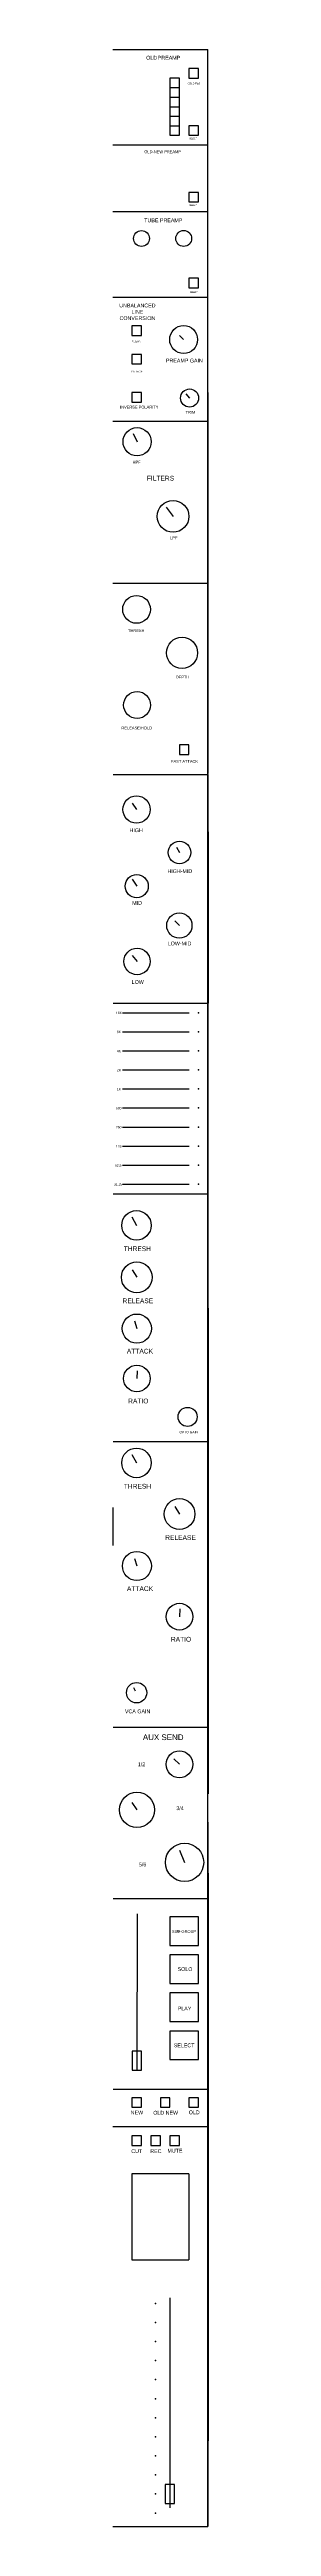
# Model space of a CAD drawing. Header units: inches. Extents: x 0 to 1600, y -1400 to 2600.
# Drawn here: x 1000 to 1100, y -1400 to 1200 of the extents above; entities that cross this region are included whole.
import ezdxf

# ---------------------------------------------------------------- set-up
doc = ezdxf.new("R2010")
doc.units = ezdxf.units.IN
doc.header["$MEASUREMENT"] = 0
doc.layers.get('0').update_dxf_attribs({"lineweight": 25, "true_color": 0xffffff})
doc.styles.add('textstyle101', font='')
doc.styles.add('textstyle118', font='')
doc.styles.add('textstyle133', font='')
doc.styles.add('textstyle151', font='')
doc.styles.add('textstyle167', font='')
doc.styles.add('textstyle18', font='')
doc.styles.add('textstyle183', font='')
doc.styles.add('textstyle215', font='')
doc.styles.add('textstyle230', font='')
doc.styles.add('textstyle247', font='')
doc.styles.add('textstyle262', font='')
doc.styles.add('textstyle279', font='')
doc.styles.add('textstyle294', font='')
doc.styles.add('textstyle311', font='')
doc.styles.add('textstyle326', font='')
doc.styles.add('textstyle342', font='')
doc.styles.add('textstyle358', font='')
doc.styles.add('textstyle374', font='')
doc.styles.add('textstyle389', font='')
doc.styles.add('textstyle39', font='')
doc.styles.add('textstyle405', font='')
doc.styles.add('textstyle422', font='')
doc.styles.add('textstyle437', font='')
doc.styles.add('textstyle454', font='')
doc.styles.add('textstyle470', font='')
doc.styles.add('textstyle486', font='')
doc.styles.add('textstyle50', font='')
doc.styles.add('textstyle502', font='')
doc.styles.add('textstyle518', font='')
doc.styles.add('textstyle534', font='')
doc.styles.add('textstyle550', font='')
doc.styles.add('textstyle566', font='')
doc.styles.add('textstyle582', font='')
doc.styles.add('textstyle598', font='')
doc.styles.add('textstyle614', font='')
doc.styles.add('textstyle629', font='')
doc.styles.add('textstyle646', font='')
doc.styles.add('textstyle662', font='')
doc.styles.add('textstyle678', font='')
doc.styles.add('textstyle694', font='')
doc.styles.add('textstyle7', font='')
doc.styles.add('textstyle71', font='')
doc.styles.add('textstyle711', font='')
doc.styles.add('textstyle726', font='')
doc.styles.add('textstyle742', font='')
doc.styles.add('textstyle757', font='')
doc.styles.add('textstyle774', font='')
doc.styles.add('textstyle791', font='')
doc.styles.add('textstyle807', font='')
doc.styles.add('textstyle823', font='')
doc.styles.add('textstyle838', font='')
doc.styles.add('textstyle854', font='')
doc.styles.add('textstyle86', font='')
doc.styles.add('textstyle870', font='')
doc.styles.add('textstyle886', font='')
doc.styles.add('textstyle901', font='')
doc.styles.add('textstyle922', font='')
doc.styles.add('textstyle938', font='')
doc.styles.add('textstyle955', font='')
doc.styles.get('textstyle101').set_extended_font_data('Liberation Sans')
doc.styles.get('textstyle118').set_extended_font_data('Liberation Sans')
doc.styles.get('textstyle133').set_extended_font_data('Liberation Sans')
doc.styles.get('textstyle151').set_extended_font_data('Liberation Sans')
doc.styles.get('textstyle167').set_extended_font_data('Liberation Sans')
doc.styles.get('textstyle18').set_extended_font_data('Liberation Sans')
doc.styles.get('textstyle183').set_extended_font_data('Liberation Sans')
doc.styles.get('textstyle215').set_extended_font_data('Liberation Sans')
doc.styles.get('textstyle230').set_extended_font_data('Liberation Sans')
doc.styles.get('textstyle247').set_extended_font_data('Liberation Sans')
doc.styles.get('textstyle262').set_extended_font_data('Liberation Sans')
doc.styles.get('textstyle279').set_extended_font_data('Liberation Sans')
doc.styles.get('textstyle294').set_extended_font_data('Liberation Sans')
doc.styles.get('textstyle311').set_extended_font_data('Liberation Sans')
doc.styles.get('textstyle326').set_extended_font_data('Liberation Sans')
doc.styles.get('textstyle342').set_extended_font_data('Liberation Sans')
doc.styles.get('textstyle358').set_extended_font_data('Liberation Sans')
doc.styles.get('textstyle374').set_extended_font_data('Liberation Sans')
doc.styles.get('textstyle389').set_extended_font_data('Liberation Sans')
doc.styles.get('textstyle39').set_extended_font_data('Liberation Sans')
doc.styles.get('textstyle405').set_extended_font_data('Liberation Sans')
doc.styles.get('textstyle422').set_extended_font_data('Liberation Sans')
doc.styles.get('textstyle437').set_extended_font_data('Liberation Sans')
doc.styles.get('textstyle454').set_extended_font_data('Liberation Sans')
doc.styles.get('textstyle470').set_extended_font_data('Liberation Sans')
doc.styles.get('textstyle486').set_extended_font_data('Liberation Sans')
doc.styles.get('textstyle50').set_extended_font_data('Liberation Sans')
doc.styles.get('textstyle502').set_extended_font_data('Liberation Sans')
doc.styles.get('textstyle518').set_extended_font_data('Liberation Sans')
doc.styles.get('textstyle534').set_extended_font_data('Liberation Sans')
doc.styles.get('textstyle550').set_extended_font_data('Liberation Sans')
doc.styles.get('textstyle566').set_extended_font_data('Liberation Sans')
doc.styles.get('textstyle582').set_extended_font_data('Liberation Sans')
doc.styles.get('textstyle598').set_extended_font_data('Liberation Sans')
doc.styles.get('textstyle614').set_extended_font_data('Liberation Sans')
doc.styles.get('textstyle629').set_extended_font_data('Liberation Sans')
doc.styles.get('textstyle646').set_extended_font_data('Liberation Sans')
doc.styles.get('textstyle662').set_extended_font_data('Liberation Sans')
doc.styles.get('textstyle678').set_extended_font_data('Liberation Sans')
doc.styles.get('textstyle694').set_extended_font_data('Liberation Sans')
doc.styles.get('textstyle7').set_extended_font_data('Liberation Sans')
doc.styles.get('textstyle71').set_extended_font_data('Liberation Sans')
doc.styles.get('textstyle711').set_extended_font_data('Liberation Sans')
doc.styles.get('textstyle726').set_extended_font_data('Liberation Sans')
doc.styles.get('textstyle742').set_extended_font_data('Liberation Sans')
doc.styles.get('textstyle757').set_extended_font_data('Liberation Sans')
doc.styles.get('textstyle774').set_extended_font_data('Liberation Sans')
doc.styles.get('textstyle791').set_extended_font_data('Liberation Sans')
doc.styles.get('textstyle807').set_extended_font_data('Liberation Sans')
doc.styles.get('textstyle823').set_extended_font_data('Liberation Sans')
doc.styles.get('textstyle838').set_extended_font_data('Liberation Sans')
doc.styles.get('textstyle854').set_extended_font_data('Liberation Sans')
doc.styles.get('textstyle86').set_extended_font_data('Liberation Sans')
doc.styles.get('textstyle870').set_extended_font_data('Liberation Sans')
doc.styles.get('textstyle886').set_extended_font_data('Liberation Sans')
doc.styles.get('textstyle901').set_extended_font_data('Liberation Sans')
doc.styles.get('textstyle922').set_extended_font_data('Liberation Sans')
doc.styles.get('textstyle938').set_extended_font_data('Liberation Sans')
doc.styles.get('textstyle955').set_extended_font_data('Liberation Sans')

msp = doc.modelspace()

# ---------------------------------------------------------------- linework, layer by layer
for p, q in [((1000.2, 1200), (1050.2, 1200)), ((1050.2, 1200), (1100.2, 1200)), ((1100.2, 1100), (1100.2, 1200)), ((1100.2, -1400), (1100.2, 1200)), ((1060.2, 1170), (1060.2, 1110)), ((1070.2, 1170), (1060.2, 1170)), ((1070.2, 1110), (1070.2, 1170)), ((1080.2, 1180), (1080.2, 1170)), ((1090.2, 1180), (1080.2, 1180)), ((1080.2, 1170), (1090.2, 1170)), ((1090.2, 1170), (1090.2, 1180)), ((1060.2, 1160), (1070.2, 1160)), ((1060.2, 1150), (1070.2, 1150)), ((1060.2, 1140), (1070.2, 1140)), ((1060.2, 1130), (1070.2, 1130)), ((1060.2, 1120), (1070.2, 1120)), ((1080.2, 1120), (1080.2, 1110)), ((1090.2, 1120), (1080.2, 1120)), ((1090.2, 1110), (1090.2, 1120)), ((1000.2, 1100), (1050.2, 1100)), ((1050.2, 1100), (1100.2, 1100)), ((1060.2, 1110), (1070.2, 1110)), ((1080.2, 1110), (1090.2, 1110)), ((1100.2, 1030), (1100.2, 1100)), ((1080.2, 1050), (1080.2, 1040)), ((1090.2, 1050), (1080.2, 1050)), ((1080.2, 1040), (1090.2, 1040)), ((1090.2, 1040), (1090.2, 1050)), ((1000.2, 1030), (1050.2, 1030)), ((1050.2, 1030), (1100.2, 1030)), ((1100.2, 1000), (1100.2, 1030)), ((1100.2, 940), (1100.2, 1000)), ((1000.2, 940), (1050.2, 940)), ((1050.2, 940), (1100.2, 940)), ((1080.2, 960), (1080.2, 950)), ((1090.2, 960), (1080.2, 960)), ((1080.2, 950), (1090.2, 950)), ((1090.2, 950), (1090.2, 960)), ((1100.2, 840), (1100.2, 940)), ((1020.2, 910), (1020.2, 900)), ((1030.2, 910), (1020.2, 910)), ((1030.2, 900), (1030.2, 910)), ((1020.2, 900), (1030.2, 900)), ((1070.2, 900), (1074.6, 895.6)), ((1020.2, 880), (1020.2, 870)), ((1030.2, 880), (1020.2, 880)), ((1020.2, 870), (1030.2, 870)), ((1030.2, 870), (1030.2, 880)), ((1020.2, 840), (1020.2, 830)), ((1030.2, 840), (1020.2, 840)), ((1030.2, 830), (1030.2, 840)), ((1076.8, 838.7), (1080.9, 834.2)), ((1100.2, 840), (1100.2, 440)), ((1000.2, 810), (1100.2, 810)), ((1020.2, 830), (1030.2, 830)), ((1021.4, 797.1), (1025.6, 788.3)), ((1056.2, 719.7), (1063.5, 710)), ((1000.2, 640), (1050.2, 640)), ((1050.2, 640), (1100.2, 640)), ((1070.2, 470), (1070.2, 460)), ((1080.2, 470), (1070.2, 470)), ((1080.2, 460), (1080.2, 470)), ((1070.2, 460), (1080.2, 460)), ((1000.3, 439), (1050.3, 439)), ((1050.3, 439), (1100.2, 439)), ((1100.3, 379), (1100.3, 439)), ((1020.3, 409), (1025, 402.3)), ((1100.3, 379), (1100.3, 199)), ((1067.1, 362.6), (1070.3, 357.1)), ((1020.3, 329), (1025.2, 321.8)), ((1065.2, 285.4), (1070.1, 280.5)), ((1020.3, 249), (1025.5, 242.8)), ((1000.3, 199), (1050.3, 199)), ((1010.3, 189), (1040.3, 189)), ((1040.3, 189), (1080.3, 189)), ((1050.3, 199), (1100.2, 199)), ((1100.3, -1), (1100.3, 199)), ((1010.3, 169), (1040.3, 169)), ((1040.3, 169), (1080.3, 169)), ((1010.3, 149), (1040.3, 149)), ((1040.3, 149), (1080.3, 149)), ((1010.3, 129), (1040.3, 129)), ((1010.3, 109), (1040.3, 109)), ((1040.3, 129), (1080.3, 129)), ((1040.3, 109), (1080.3, 109)), ((1010.3, 89), (1040.3, 89)), ((1040.3, 89), (1080.3, 89)), ((1010.3, 69), (1040.3, 69)), ((1040.3, 69), (1080.3, 69)), ((1010.3, 49), (1040.3, 49)), ((1010.3, 29), (1040.3, 29)), ((1040.3, 49), (1080.3, 49)), ((1040.3, 29), (1080.3, 29)), ((1010.3, 9), (1040.3, 9)), ((1040.3, 9), (1080.3, 9)), ((1000.3, -1), (1050.3, -1)), ((1000.3, -1), (1050.3, -1)), ((1019.9, -25.3), (1024.9, -34.3)), ((1050.3, -1), (1050.3, -1)), ((1050.3, -1), (1100.2, -1)), ((1100.3, -81), (1100.3, -1)), ((1020.3, -81), (1025.3, -88.8)), ((1100.3, -111), (1100.3, -81)), ((1100.3, -121), (1100.3, -101)), ((1100.3, -121), (1100.3, -451)), ((1022.7, -134.5), (1025.3, -142.6)), ((1025.8, -186.8), (1025.3, -195)), ((1000.3, -261), (1050.3, -261)), ((1020, -274.6), (1024.9, -283.6)), ((1050.3, -261), (1100.2, -261)), ((1000.3, -360.3), (1000.3, -330.3)), ((1065.2, -329.5), (1070.3, -337.3)), ((1000.3, -370.3), (1000.3, -350.3)), ((1022.7, -383.8), (1025.4, -391.8)), ((1070.7, -436.8), (1070.3, -445)), ((1100.3, -451), (1100.3, -561)), ((1021.8, -519.3), (1023.7, -523)), ((1000.3, -561), (1050.3, -561)), ((1050.3, -561), (1100.2, -561)), ((1100.3, -561), (1100.3, -631)), ((1064.4, -594.3), (1070.2, -600)), ((1020.2, -640), (1025.4, -647.8)), ((1099.8, -633.7), (1100.3, -741)), ((1070.2, -690), (1075.6, -702.9)), ((1000.3, -741), (1050.3, -741)), ((1050.3, -741), (1100.2, -741)), ((1100.3, -741), (1100.3, -941)), ((1025.6, -757), (1025.3, -921.1)), ((1090.2, -760), (1060.2, -760)), ((1060.2, -760), (1060.2, -790)), ((1090.2, -790), (1090.2, -760)), ((1060.2, -790), (1090.2, -790)), ((1090.2, -800), (1060.2, -800)), ((1060.2, -800), (1060.2, -830)), ((1090.2, -830), (1090.2, -800)), ((1060.2, -830), (1090.2, -830)), ((1090.2, -840), (1060.2, -840)), ((1060.2, -840), (1060.2, -870)), ((1090.2, -870), (1090.2, -840)), ((1060.2, -870), (1090.2, -870)), ((1060.2, -880), (1060.2, -910)), ((1090.2, -880), (1060.2, -880)), ((1090.2, -910), (1090.2, -880)), ((1030.3, -901), (1020.3, -901)), ((1020.3, -901), (1020.3, -911)), ((1030.3, -921), (1030.3, -901)), ((1060.2, -910), (1090.2, -910)), ((1020.3, -911), (1020.3, -921)), ((1020.3, -921), (1030.3, -921)), ((1000.3, -941), (1050.3, -941)), ((1020.2, -950), (1020.2, -960)), ((1030.2, -950), (1020.2, -950)), ((1020.2, -960), (1030.2, -960)), ((1030.2, -960), (1030.2, -950)), ((1050.2, -950), (1050.2, -960)), ((1060.2, -950), (1050.2, -950)), ((1050.2, -960), (1060.2, -960)), ((1050.3, -941), (1050.3, -941)), ((1050.3, -941), (1100.2, -941)), ((1060.2, -960), (1060.2, -950)), ((1080.2, -950), (1080.2, -960)), ((1090.2, -950), (1080.2, -950)), ((1080.2, -960), (1090.2, -960)), ((1090.2, -960), (1090.2, -950)), ((1100.3, -941), (1100.3, -1221)), ((1000.2, -980), (1100.2, -980)), ((1020.2, -990), (1020.2, -1000)), ((1030.2, -990), (1020.2, -990)), ((1020.2, -1000), (1030.2, -1000)), ((1030.2, -1000), (1030.2, -990)), ((1040.2, -990), (1040.2, -1000)), ((1050.2, -990), (1040.2, -990)), ((1040.2, -1000), (1050.2, -1000)), ((1050.2, -1000), (1050.2, -990)), ((1060.2, -990), (1060.2, -1000)), ((1070.2, -990), (1060.2, -990)), ((1060.2, -1000), (1070.2, -1000)), ((1070.2, -1000), (1070.2, -990)), ((1080.2, -1030), (1020.2, -1030)), ((1020.2, -1030), (1020.2, -1120)), ((1080.2, -1030), (1080.2, -1120)), ((1020.2, -1120), (1080.2, -1120)), ((1060.2, -1160), (1060.2, -1380.5)), ((1100.3, -1221), (1100.2, -1400)), ((1055, -1355.9), (1055, -1375.9)), ((1065, -1355.9), (1055, -1355.9)), ((1055, -1375.9), (1065, -1375.9)), ((1065, -1375.9), (1065, -1355.9)), ((1000.2, -1400), (1100.2, -1400))]:
    msp.add_line(p, q)
for centre, radius in [((1030.2, 1001.7), 8.34), ((1074.7, 1001.7), 8.35), ((1074.6, 895.6), 14.7), ((1080.9, 834.2), 9.49), ((1025.6, 788.3), 14.8), ((1063.5, 710), 16.7), ((1025, 612.3), 14.6), ((1072.9, 566.7), 16.4), ((1025.6, 511.9), 14.2), ((1025, 402.3), 14.3), ((1070.3, 357.1), 11.9), ((1025.2, 321.8), 12.2), ((1070.1, 280.5), 13.3), ((1025.5, 242.8), 13.9), ((1024.9, -34.3), 15.5), ((1025.3, -88.8), 16.2), ((1025.3, -142.6), 15.3), ((1025.3, -195), 14), ((1078.8, -235.3), 10), ((1024.9, -283.6), 15.5), ((1070.3, -337.3), 16.2), ((1025.4, -391.8), 15.3), ((1070.3, -445), 14), ((1025.1, -524.8), 10.7), ((1070.2, -600), 14.1), ((1025.4, -647.8), 18.5), ((1075.6, -702.9), 20.1)]:
    msp.add_circle(centre, radius)
for p in [(1090.3, 189), (1090.3, 169), (1090.3, 149), (1090.3, 129), (1090.3, 109), (1090.3, 89), (1090.3, 69), (1090.3, 49), (1090.3, 29), (1090.3, 9), (1045, -1165.9), (1045, -1185.9), (1045, -1205.9), (1045, -1225.9), (1045, -1245.9), (1045, -1265.9), (1045, -1285.9), (1045, -1305.9), (1045, -1325.9), (1045, -1345.9), (1045, -1365.9), (1045, -1385.9)]:
    msp.add_point(p)

# ---------------------------------------------------------------- texts
at = {"char_height": 1}
for s, insert, attachment_point, style in [('\\C7;\\H4;OLD\\H2; \\H4;PREAMP', (1053.1, 1191.4), 5, 'textstyle230'), ('\\C7;\\H2;-20dB Pad', (1085.1, 1164.5), 5, 'textstyle215'), ('\\C7;\\H3;OLD-NEW PREAMP', (1052.5, 1092.7), 5, 'textstyle71'), ('\\C7;\\H1.5;SELECT', (1084.6, 1106.6), 5, 'textstyle870'), ('\\C7;\\H4;TUBE PREAMP', (1053.2, 1020.7), 5, 'textstyle901'), ('\\C7;\\H1.5;SELECT', (1084.6, 1036.6), 5, 'textstyle854'), ('\\C7;\\H1.5;SELECT', (1085.2, 945.3), 5, 'textstyle886'), ('\\C7;\\H4;UNBALANCED\\PLINE \\PCONVERSION', (1025.9, 924.7), 5, 'textstyle711'), ('\\C7;\\H2;CLEAN', (1025, 893.8), 5, 'textstyle742'), ('\\C7;\\H2;VINTAGE', (1025.2, 862), 5, 'textstyle757'), ('\\C7;\\H4;PREAMP GAIN', (1056, 875.5), 1, 'textstyle342'), ('\\C7;\\H3;INVERSE POLARITY', (1007.7, 826.2), 1, 'textstyle311'), ('\\C7;\\H3;TRIM', (1076.6, 820.7), 1, 'textstyle358'), ('\\C7;\\H3;HPF', (1025.1, 766.9), 5, 'textstyle183'), ('\\C7;\\H5;FILTERS', (1050.2, 750), 5, 'textstyle167'), ('\\C7;\\H3;LPF', (1064.2, 687.5), 5, 'textstyle151'), ('\\C7;\\H3;THRESH', (1024.7, 590), 5, 'textstyle86'), ('\\C7;\\H3;DEPTH', (1073.5, 541.3), 5, 'textstyle101'), ('\\C7;\\H3;RELEASE/HOLD', (1025.2, 487.8), 5, 'textstyle133'), ('\\C7;\\H3;FAST ATTACK', (1075.6, 452.8), 5, 'textstyle118'), ('\\C7;\\H4;HIGH', (1024.6, 380.5), 5, 'textstyle774'), ('\\C7;\\H4;HIGH-MID', (1070.6, 337.5), 5, 'textstyle807'), ('\\C7;\\H4;MID', (1025.6, 304.2), 5, 'textstyle791'), ('\\C7;\\H4;LOW-MID', (1070.3, 261.6), 5, 'textstyle838'), ('\\C7;\\H4;LOW', (1026.3, 221.2), 5, 'textstyle823'), ('\\C7;\\H2.5;16K', (1003.3, 190), 1, 'textstyle629'), ('\\C7;\\H2.5;8K', (1004.3, 170), 1, 'textstyle662'), ('\\C7;\\H2.5;4K', (1004.3, 150), 1, 'textstyle646'), ('\\C7;\\H2.5;2K', (1004.3, 130), 1, 'textstyle694'), ('\\C7;\\H2.5;1K', (1004.3, 110), 1, 'textstyle678'), ('\\C7;\\H2.5;500', (1003.3, 90), 1, 'textstyle566'), ('\\C7;\\H2.5;250', (1003.3, 70), 1, 'textstyle550'), ('\\C7;\\H2.5;62.5', (1002.3, 30), 1, 'textstyle582'), ('\\C7;\\H2.5;125', (1003.3, 50), 1, 'textstyle598'), ('\\C7;\\H2.5;31.25', (1001.3, 10), 1, 'textstyle614'), ('\\H5;THRESH', (1011.5, -56.3), 1, 'textstyle470'), ('\\H5;RELEASE', (1010.3, -111), 1, 'textstyle502'), ('\\H5;ATTACK', (1014.8, -163.8), 1, 'textstyle534'), ('\\H5;RATIO', (1016.2, -216.1), 1, 'textstyle422'), ('\\C7;\\H2.5;OPTO GAIN', (1070.2, -250), 1, 'textstyle726'), ('\\H5;THRESH', (1011.6, -305.6), 1, 'textstyle437'), ('\\H5;RELEASE', (1055.2, -359.5), 1, 'textstyle454'), ('\\H5;ATTACK', (1014.9, -413.1), 1, 'textstyle486'), ('\\H5;RATIO', (1061.2, -466.2), 1, 'textstyle518'), ('\\C7;\\H4;VCA GAIN', (1012.8, -542.4), 1, 'textstyle326'), ('\\C7;\\H6;AUX SEND', (1053.1, -571.6), 5, 'textstyle247'), ('\\C7;\\H4;1/2', (1030.2, -600), 5, 'textstyle279'), ('\\C7;\\H4;3/4', (1070.8, -646.1), 5, 'textstyle294'), ('\\C7;\\H4;5/6', (1031.4, -705.2), 5, 'textstyle262'), ('\\C2;\\H3;SUB-GROUP', (1062.3, -773.9), 1, 'textstyle405'), ('\\C6;\\H4;SOLO', (1068.3, -812.9), 1, 'textstyle389'), ('\\C7;\\H4;PLAY', (1068.4, -854.3), 1, 'textstyle18'), ('\\C4;\\H4;SELECT', (1064.2, -893), 1, 'textstyle374'), ('\\C7;\\H4;NEW', (1018.9, -963.5), 1, 'textstyle922'), ('\\C7;\\H4;OLD NEW', (1042.6, -963.7), 1, 'textstyle938'), ('\\C7;\\H4;OLD', (1080, -963.3), 1, 'textstyle955'), ('\\C7;\\H4;CUT', (1019.5, -1004), 1, 'textstyle7'), ('\\C7;\\H4;REC', (1039.5, -1004), 1, 'textstyle39'), ('\\C7;\\H4;MUTE', (1057.5, -1003.6), 1, 'textstyle50')]:
    msp.add_mtext(s, dxfattribs=dict(at, insert=insert, attachment_point=attachment_point, style=style))

doc.saveas('drawing.dxf')
